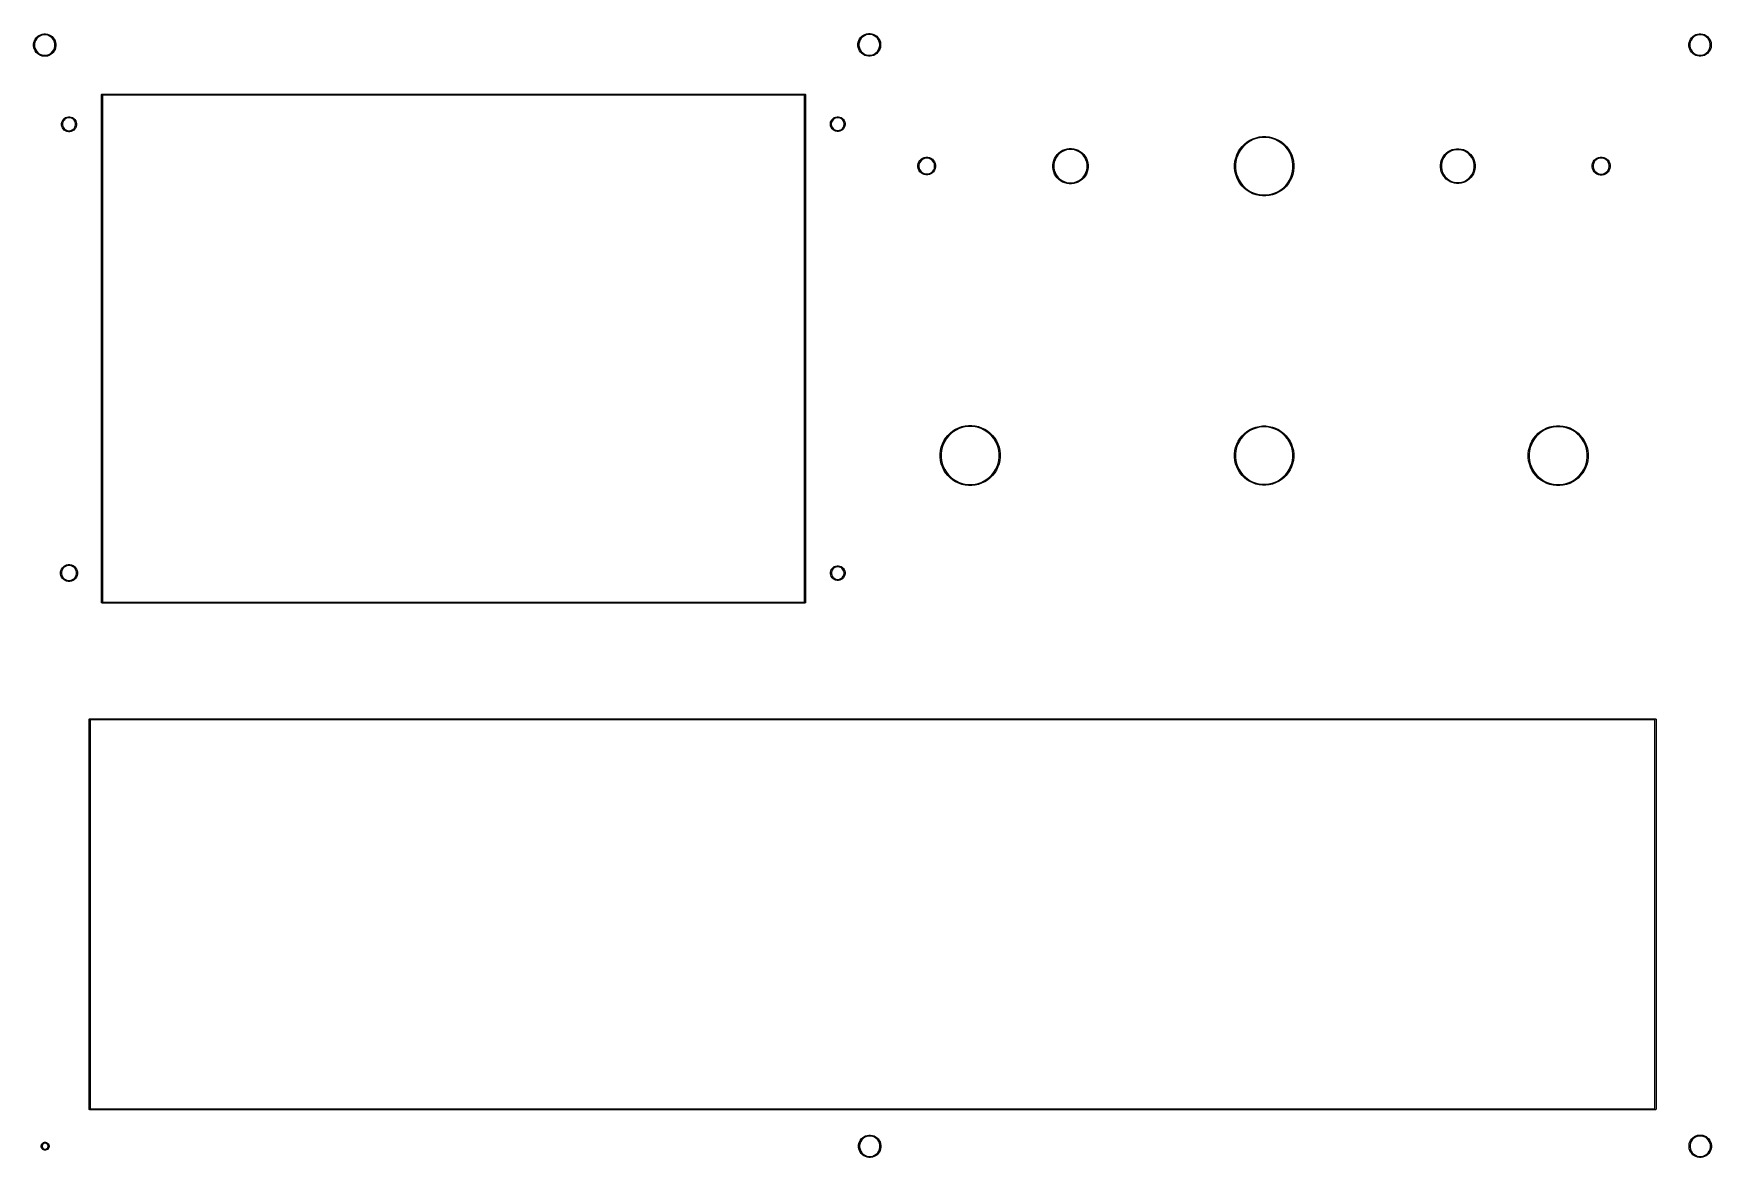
# Model space of a CAD drawing. Extents: x 46 to 211, y -134 to -23.
import ezdxf

# ---------------------------------------------------------------- set-up
doc = ezdxf.new("R2010")
doc.units = 0
doc.layers.add('BLACK', color=7, linetype='CONTINUOUS')

msp = doc.modelspace()

# ---------------------------------------------------------------- linework, layer by layer
at = {"layer": 'BLACK', "linetype": 'CONTINUOUS'}
for p, q in [((45.726176, -24.193412), (45.728118, -24.181153)), ((45.726176, -24.366588), (45.726176, -24.193412)), ((45.753267, -24.537633), (45.726176, -24.366588)), ((45.728118, -24.181153), (45.753267, -24.022367)), ((45.753267, -24.022367), (45.806782, -23.857666)), ((45.806782, -24.702334), (45.753267, -24.537633)), ((45.806782, -23.857666), (45.885402, -23.703364)), ((45.885402, -24.856636), (45.806782, -24.702334)), ((45.861342, -23.987257), (45.822774, -24.181153)), ((45.822774, -24.181153), (45.822774, -24.378847)), ((45.822774, -24.378847), (45.861342, -24.572743)), ((45.936997, -23.804611), (45.861342, -23.987257)), ((45.861342, -24.572743), (45.936997, -24.755389)), ((45.885402, -23.703364), (45.987193, -23.563261)), ((46.04683, -23.640234), (45.936997, -23.804611)), ((45.936997, -24.755389), (46.04683, -24.919766)), ((45.987193, -23.563261), (46.109648, -23.440806)), ((46.186621, -23.500443), (46.04683, -23.640234)), ((46.109648, -23.440806), (46.249751, -23.339015)), ((46.350998, -23.39061), (46.186621, -23.500443)), ((46.249751, -23.339015), (46.404053, -23.260395)), ((46.533644, -23.314955), (46.350998, -23.39061)), ((46.404053, -23.260395), (46.568754, -23.20688)), ((46.72754, -23.276387), (46.533644, -23.314955)), ((46.568754, -23.20688), (46.739799, -23.179789)), ((46.925234, -23.276387), (46.72754, -23.276387)), ((46.739799, -23.179789), (46.912975, -23.179789)), ((46.912975, -23.179789), (47.08402, -23.20688)), ((47.11913, -23.314955), (46.925234, -23.276387)), ((47.08402, -23.20688), (47.248721, -23.260395)), ((47.301776, -23.39061), (47.11913, -23.314955)), ((47.248721, -23.260395), (47.403023, -23.339015)), ((47.466153, -23.500443), (47.301776, -23.39061)), ((47.403023, -23.339015), (47.543126, -23.440806)), ((47.605944, -23.640234), (47.466153, -23.500443)), ((47.543126, -23.440806), (47.665581, -23.563261)), ((47.715777, -23.804611), (47.605944, -23.640234)), ((47.605944, -24.919766), (47.715777, -24.755389)), ((47.665581, -23.563261), (47.767372, -23.703364)), ((47.791432, -23.987257), (47.715777, -23.804611)), ((47.715777, -24.755389), (47.791432, -24.572743)), ((47.767372, -23.703364), (47.845992, -23.857666)), ((47.845992, -24.702334), (47.767372, -24.856636)), ((47.83, -24.181153), (47.791432, -23.987257)), ((47.791432, -24.572743), (47.83, -24.378847)), ((47.83, -24.378847), (47.83, -24.181153)), ((47.845992, -23.857666), (47.899507, -24.022367)), ((47.899507, -24.537633), (47.845992, -24.702334)), ((47.899507, -24.022367), (47.926598, -24.193412)), ((47.926598, -24.366588), (47.899507, -24.537633)), ((47.926598, -24.193412), (47.926598, -24.366588)), ((126.911961, -24.172067), (126.913957, -24.159465)), ((126.911961, -24.347933), (126.911961, -24.172067)), ((126.939472, -24.521633), (126.911961, -24.347933)), ((126.913957, -24.159465), (126.939472, -23.998367)), ((126.939472, -23.998367), (126.993818, -23.831109)), ((126.993818, -24.688891), (126.939472, -24.521633)), ((126.993818, -23.831109), (127.073659, -23.674411)), ((127.073659, -24.845589), (126.993818, -24.688891)), ((127.047733, -23.962259), (127.008506, -24.159465)), ((127.008506, -24.159465), (127.008506, -24.360535)), ((127.008506, -24.360535), (127.047733, -24.557741)), ((127.124679, -23.776495), (127.047733, -23.962259)), ((127.047733, -24.557741), (127.124679, -24.743505)), ((127.073659, -23.674411), (127.17703, -23.532133)), ((127.236387, -23.609312), (127.124679, -23.776495)), ((127.124679, -24.743505), (127.236387, -24.910688)), ((127.17703, -23.532133), (127.301386, -23.407777)), ((127.378565, -23.467134), (127.236387, -23.609312)), ((127.301386, -23.407777), (127.443664, -23.304406)), ((127.545748, -23.355426), (127.378565, -23.467134)), ((127.443664, -23.304406), (127.600362, -23.224565)), ((127.731512, -23.27848), (127.545748, -23.355426)), ((127.600362, -23.224565), (127.76762, -23.170219)), ((127.928718, -23.239253), (127.731512, -23.27848)), ((127.76762, -23.170219), (127.94132, -23.142708)), ((128.129788, -23.239253), (127.928718, -23.239253)), ((127.94132, -23.142708), (128.117186, -23.142708)), ((128.117186, -23.142708), (128.290886, -23.170219)), ((128.326994, -23.27848), (128.129788, -23.239253)), ((128.290886, -23.170219), (128.458144, -23.224565)), ((128.512758, -23.355426), (128.326994, -23.27848)), ((128.458144, -23.224565), (128.614842, -23.304406)), ((128.679941, -23.467134), (128.512758, -23.355426)), ((128.614842, -23.304406), (128.75712, -23.407777)), ((128.822119, -23.609312), (128.679941, -23.467134)), ((128.75712, -23.407777), (128.881476, -23.532133)), ((128.933827, -23.776495), (128.822119, -23.609312)), ((128.822119, -24.910688), (128.933827, -24.743505)), ((128.881476, -23.532133), (128.984847, -23.674411)), ((129.010773, -23.962259), (128.933827, -23.776495)), ((128.933827, -24.743505), (129.010773, -24.557741)), ((128.984847, -23.674411), (129.064688, -23.831109)), ((129.064688, -24.688891), (128.984847, -24.845589)), ((129.05, -24.159465), (129.010773, -23.962259)), ((129.010773, -24.557741), (129.05, -24.360535)), ((129.05, -24.360535), (129.05, -24.159465)), ((129.064688, -23.831109), (129.119034, -23.998367)), ((129.119034, -24.521633), (129.064688, -24.688891)), ((129.119034, -23.998367), (129.146545, -24.172067)), ((129.146545, -24.347933), (129.119034, -24.521633)), ((129.146545, -24.172067), (129.146545, -24.347933)), ((208.736084, -24.183015), (208.738042, -24.170655)), ((208.736084, -24.356985), (208.736084, -24.183015)), ((208.763299, -24.528813), (208.736084, -24.356985)), ((208.738042, -24.170655), (208.763299, -24.011187)), ((208.763299, -24.011187), (208.817058, -23.845732)), ((208.817058, -24.694268), (208.763299, -24.528813)), ((208.817058, -23.845732), (208.896039, -23.690723)), ((208.896039, -24.849277), (208.817058, -24.694268)), ((208.871428, -23.975783), (208.832666, -24.170655)), ((208.832666, -24.170655), (208.832666, -24.369345)), ((208.832666, -24.369345), (208.871428, -24.564217)), ((208.947463, -23.792217), (208.871428, -23.975783)), ((208.871428, -24.564217), (208.947463, -24.747783)), ((208.896039, -23.690723), (208.998296, -23.549978)), ((209.05785, -23.627012), (208.947463, -23.792217)), ((208.947463, -24.747783), (209.05785, -24.912988)), ((208.998296, -23.549978), (209.121311, -23.426963)), ((209.198345, -23.486517), (209.05785, -23.627012)), ((209.121311, -23.426963), (209.262056, -23.324706)), ((209.36355, -23.37613), (209.198345, -23.486517)), ((209.262056, -23.324706), (209.417065, -23.245725)), ((209.547116, -23.300095), (209.36355, -23.37613)), ((209.417065, -23.245725), (209.58252, -23.191966)), ((209.741988, -23.261333), (209.547116, -23.300095)), ((209.58252, -23.191966), (209.754348, -23.164751)), ((209.940678, -23.261333), (209.741988, -23.261333)), ((209.754348, -23.164751), (209.928318, -23.164751)), ((209.928318, -23.164751), (210.100146, -23.191966)), ((210.13555, -23.300095), (209.940678, -23.261333)), ((210.100146, -23.191966), (210.265601, -23.245725)), ((210.319116, -23.37613), (210.13555, -23.300095)), ((210.265601, -23.245725), (210.42061, -23.324706)), ((210.484321, -23.486517), (210.319116, -23.37613)), ((210.42061, -23.324706), (210.561355, -23.426963)), ((210.624816, -23.627012), (210.484321, -23.486517)), ((210.561355, -23.426963), (210.68437, -23.549978)), ((210.735203, -23.792217), (210.624816, -23.627012)), ((210.624816, -24.912988), (210.735203, -24.747783)), ((210.68437, -23.549978), (210.786627, -23.690723)), ((210.811238, -23.975783), (210.735203, -23.792217)), ((210.735203, -24.747783), (210.811238, -24.564217)), ((210.786627, -23.690723), (210.865608, -23.845732)), ((210.865608, -24.694268), (210.786627, -24.849277)), ((210.85, -24.170655), (210.811238, -23.975783)), ((210.811238, -24.564217), (210.85, -24.369345)), ((210.85, -24.369345), (210.85, -24.170655)), ((210.865608, -23.845732), (210.919367, -24.011187)), ((210.919367, -24.528813), (210.865608, -24.694268)), ((210.919367, -24.011187), (210.946582, -24.183015)), ((210.946582, -24.356985), (210.919367, -24.528813)), ((210.946582, -24.183015), (210.946582, -24.356985)), ((45.987193, -24.996739), (45.885402, -24.856636)), ((46.109648, -25.119194), (45.987193, -24.996739)), ((46.04683, -24.919766), (46.186621, -25.059557)), ((46.249751, -25.220985), (46.109648, -25.119194)), ((46.186621, -25.059557), (46.350998, -25.16939)), ((46.404053, -25.299605), (46.249751, -25.220985)), ((46.350998, -25.16939), (46.533644, -25.245045)), ((46.568754, -25.35312), (46.404053, -25.299605)), ((46.533644, -25.245045), (46.72754, -25.283613)), ((46.739799, -25.380211), (46.568754, -25.35312)), ((46.72754, -25.283613), (46.925234, -25.283613)), ((46.912975, -25.380211), (46.739799, -25.380211)), ((47.08402, -25.35312), (46.912975, -25.380211)), ((46.925234, -25.283613), (47.11913, -25.245045)), ((47.248721, -25.299605), (47.08402, -25.35312)), ((47.11913, -25.245045), (47.301776, -25.16939)), ((47.403023, -25.220985), (47.248721, -25.299605)), ((47.301776, -25.16939), (47.466153, -25.059557)), ((47.543126, -25.119194), (47.403023, -25.220985)), ((47.466153, -25.059557), (47.605944, -24.919766)), ((47.665581, -24.996739), (47.543126, -25.119194)), ((47.767372, -24.856636), (47.665581, -24.996739)), ((127.17703, -24.987867), (127.073659, -24.845589)), ((127.301386, -25.112223), (127.17703, -24.987867)), ((127.236387, -24.910688), (127.378565, -25.052866)), ((127.443664, -25.215594), (127.301386, -25.112223)), ((127.378565, -25.052866), (127.545748, -25.164574)), ((127.600362, -25.295435), (127.443664, -25.215594)), ((127.545748, -25.164574), (127.731512, -25.24152)), ((127.76762, -25.349781), (127.600362, -25.295435)), ((127.731512, -25.24152), (127.928718, -25.280747)), ((127.94132, -25.377292), (127.76762, -25.349781)), ((127.928718, -25.280747), (128.129788, -25.280747)), ((128.117186, -25.377292), (127.94132, -25.377292)), ((128.290886, -25.349781), (128.117186, -25.377292)), ((128.129788, -25.280747), (128.326994, -25.24152)), ((128.458144, -25.295435), (128.290886, -25.349781)), ((128.326994, -25.24152), (128.512758, -25.164574)), ((128.614842, -25.215594), (128.458144, -25.295435)), ((128.512758, -25.164574), (128.679941, -25.052866)), ((128.75712, -25.112223), (128.614842, -25.215594)), ((128.679941, -25.052866), (128.822119, -24.910688)), ((128.881476, -24.987867), (128.75712, -25.112223)), ((128.984847, -24.845589), (128.881476, -24.987867)), ((208.998296, -24.990022), (208.896039, -24.849277)), ((209.121311, -25.113037), (208.998296, -24.990022)), ((209.05785, -24.912988), (209.198345, -25.053483)), ((209.262056, -25.215294), (209.121311, -25.113037)), ((209.198345, -25.053483), (209.36355, -25.16387)), ((209.417065, -25.294275), (209.262056, -25.215294)), ((209.36355, -25.16387), (209.547116, -25.239905)), ((209.58252, -25.348034), (209.417065, -25.294275)), ((209.547116, -25.239905), (209.741988, -25.278667)), ((209.754348, -25.375249), (209.58252, -25.348034)), ((209.741988, -25.278667), (209.940678, -25.278667)), ((209.928318, -25.375249), (209.754348, -25.375249)), ((210.100146, -25.348034), (209.928318, -25.375249)), ((209.940678, -25.278667), (210.13555, -25.239905)), ((210.265601, -25.294275), (210.100146, -25.348034)), ((210.13555, -25.239905), (210.319116, -25.16387)), ((210.42061, -25.215294), (210.265601, -25.294275)), ((210.319116, -25.16387), (210.484321, -25.053483)), ((210.561355, -25.113037), (210.42061, -25.215294)), ((210.484321, -25.053483), (210.624816, -24.912988)), ((210.68437, -24.990022), (210.561355, -25.113037)), ((210.786627, -24.849277), (210.68437, -24.990022)), ((52.42, -29.17), (52.423806, -29.150866)), ((52.42, -79.17), (52.42, -29.17)), ((52.423806, -29.150866), (52.450866, -29.123806)), ((52.450866, -29.123806), (52.47, -29.12)), ((52.47, -29.12), (121.69, -29.12)), ((52.52, -29.22), (52.52, -79.12)), ((121.64, -29.22), (52.52, -29.22)), ((121.64, -79.12), (121.64, -29.22)), ((121.69, -29.12), (121.709134, -29.123806)), ((121.709134, -29.123806), (121.736194, -29.150866)), ((121.736194, -29.150866), (121.74, -29.17)), ((121.74, -29.17), (121.74, -79.17)), ((48.874869, -31.417199), (49.008928, -31.36167)), ((49.008928, -31.36167), (49.151245, -31.333361)), ((49.151245, -31.333361), (49.296351, -31.333361)), ((49.296351, -31.333361), (49.438668, -31.36167)), ((49.438668, -31.36167), (49.572727, -31.417199)), ((124.574856, -31.416089), (124.70709, -31.361316)), ((124.70709, -31.361316), (124.847469, -31.333393)), ((124.847469, -31.333393), (124.990599, -31.333393)), ((124.990599, -31.333393), (125.130978, -31.361316)), ((125.130978, -31.361316), (125.263212, -31.416089)), ((48.487159, -31.997447), (48.515468, -31.85513)), ((48.487159, -32.006945), (48.487159, -31.997447)), ((48.487159, -32.142553), (48.487159, -32.006945)), ((48.515468, -32.28487), (48.487159, -32.142553)), ((48.515468, -31.85513), (48.570997, -31.721071)), ((48.570997, -32.418929), (48.515468, -32.28487)), ((48.570997, -31.721071), (48.651613, -31.60042)), ((48.651613, -32.53958), (48.570997, -32.418929)), ((48.608197, -31.88326), (48.583595, -32.006945)), ((48.583595, -32.006945), (48.583595, -32.133055)), ((48.583595, -32.133055), (48.608197, -32.25674)), ((48.656457, -31.76675), (48.608197, -31.88326)), ((48.608197, -32.25674), (48.656457, -32.37325)), ((48.651613, -31.60042), (48.754218, -31.497815)), ((48.754218, -32.642185), (48.651613, -32.53958)), ((48.72652, -31.661894), (48.656457, -31.76675)), ((48.656457, -32.37325), (48.72652, -32.478106)), ((48.815692, -31.572722), (48.72652, -31.661894)), ((48.72652, -32.478106), (48.815692, -32.567278)), ((48.754218, -31.497815), (48.874869, -31.417199)), ((48.874869, -32.722801), (48.754218, -32.642185)), ((48.920548, -31.502659), (48.815692, -31.572722)), ((48.815692, -32.567278), (48.920548, -32.637341)), ((49.008928, -32.77833), (48.874869, -32.722801)), ((49.037058, -31.454399), (48.920548, -31.502659)), ((48.920548, -32.637341), (49.037058, -32.685601)), ((49.151245, -32.806639), (49.008928, -32.77833)), ((49.160743, -31.429797), (49.037058, -31.454399)), ((49.037058, -32.685601), (49.160743, -32.710203)), ((49.296351, -32.806639), (49.151245, -32.806639)), ((49.286853, -31.429797), (49.160743, -31.429797)), ((49.160743, -32.710203), (49.286853, -32.710203)), ((49.410538, -31.454399), (49.286853, -31.429797)), ((49.286853, -32.710203), (49.410538, -32.685601)), ((49.438668, -32.77833), (49.296351, -32.806639)), ((49.527048, -31.502659), (49.410538, -31.454399)), ((49.410538, -32.685601), (49.527048, -32.637341)), ((49.572727, -32.722801), (49.438668, -32.77833)), ((49.631904, -31.572722), (49.527048, -31.502659)), ((49.527048, -32.637341), (49.631904, -32.567278)), ((49.572727, -31.417199), (49.693378, -31.497815)), ((49.693378, -32.642185), (49.572727, -32.722801)), ((49.721076, -31.661894), (49.631904, -31.572722)), ((49.631904, -32.567278), (49.721076, -32.478106)), ((49.693378, -31.497815), (49.795983, -31.60042)), ((49.795983, -32.53958), (49.693378, -32.642185)), ((49.791139, -31.76675), (49.721076, -31.661894)), ((49.721076, -32.478106), (49.791139, -32.37325)), ((49.839399, -31.88326), (49.791139, -31.76675)), ((49.791139, -32.37325), (49.839399, -32.25674)), ((49.795983, -31.60042), (49.876599, -31.721071)), ((49.876599, -32.418929), (49.795983, -32.53958)), ((49.864001, -32.006945), (49.839399, -31.88326)), ((49.839399, -32.25674), (49.864001, -32.133055)), ((49.864001, -32.133055), (49.864001, -32.006945)), ((49.876599, -31.721071), (49.932128, -31.85513)), ((49.932128, -32.28487), (49.876599, -32.418929)), ((49.932128, -31.85513), (49.960437, -31.997447)), ((49.960437, -32.142553), (49.932128, -32.28487)), ((49.960437, -31.997447), (49.960437, -32.142553)), ((124.192427, -31.988435), (124.22035, -31.848056)), ((124.192427, -31.997938), (124.192427, -31.988435)), ((124.192427, -32.131565), (124.192427, -31.997938)), ((124.22035, -32.271944), (124.192427, -32.131565)), ((124.22035, -31.848056), (124.275123, -31.715822)), ((124.275123, -32.404178), (124.22035, -32.271944)), ((124.275123, -31.715822), (124.354641, -31.596815)), ((124.354641, -32.523185), (124.275123, -32.404178)), ((124.313126, -31.8762), (124.288911, -31.997938)), ((124.288911, -31.997938), (124.288911, -32.122062)), ((124.288911, -32.122062), (124.313126, -32.2438)), ((124.360626, -31.761525), (124.313126, -31.8762)), ((124.313126, -32.2438), (124.360626, -32.358475)), ((124.354641, -31.596815), (124.455849, -31.495607)), ((124.455849, -32.624393), (124.354641, -32.523185)), ((124.429585, -31.65832), (124.360626, -31.761525)), ((124.360626, -32.358475), (124.429585, -32.46168)), ((124.517354, -31.570551), (124.429585, -31.65832)), ((124.429585, -32.46168), (124.517354, -32.549449)), ((124.455849, -31.495607), (124.574856, -31.416089)), ((124.574856, -32.703911), (124.455849, -32.624393)), ((124.620559, -31.501592), (124.517354, -31.570551)), ((124.517354, -32.549449), (124.620559, -32.618408)), ((124.70709, -32.758684), (124.574856, -32.703911)), ((124.735234, -31.454092), (124.620559, -31.501592)), ((124.620559, -32.618408), (124.735234, -32.665908)), ((124.847469, -32.786607), (124.70709, -32.758684)), ((124.856972, -31.429877), (124.735234, -31.454092)), ((124.735234, -32.665908), (124.856972, -32.690123)), ((124.990599, -32.786607), (124.847469, -32.786607)), ((124.981096, -31.429877), (124.856972, -31.429877)), ((124.856972, -32.690123), (124.981096, -32.690123)), ((125.102834, -31.454092), (124.981096, -31.429877)), ((124.981096, -32.690123), (125.102834, -32.665908)), ((125.130978, -32.758684), (124.990599, -32.786607)), ((125.217509, -31.501592), (125.102834, -31.454092)), ((125.102834, -32.665908), (125.217509, -32.618408)), ((125.263212, -32.703911), (125.130978, -32.758684)), ((125.320714, -31.570551), (125.217509, -31.501592)), ((125.217509, -32.618408), (125.320714, -32.549449)), ((125.263212, -31.416089), (125.382219, -31.495607)), ((125.382219, -32.624393), (125.263212, -32.703911)), ((125.408483, -31.65832), (125.320714, -31.570551)), ((125.320714, -32.549449), (125.408483, -32.46168)), ((125.382219, -31.495607), (125.483427, -31.596815)), ((125.483427, -32.523185), (125.382219, -32.624393)), ((125.477442, -31.761525), (125.408483, -31.65832)), ((125.408483, -32.46168), (125.477442, -32.358475)), ((125.524942, -31.8762), (125.477442, -31.761525)), ((125.477442, -32.358475), (125.524942, -32.2438)), ((125.483427, -31.596815), (125.562945, -31.715822)), ((125.562945, -32.404178), (125.483427, -32.523185)), ((125.549157, -31.997938), (125.524942, -31.8762)), ((125.524942, -32.2438), (125.549157, -32.122062)), ((125.549157, -32.122062), (125.549157, -31.997938)), ((125.562945, -31.715822), (125.617718, -31.848056)), ((125.617718, -32.271944), (125.562945, -32.404178)), ((125.617718, -31.848056), (125.645641, -31.988435)), ((125.645641, -32.131565), (125.617718, -32.271944)), ((125.645641, -31.988435), (125.645641, -32.131565)), ((146.872073, -34.753617), (147.069435, -34.639671)), ((147.209606, -34.680315), (146.979288, -34.797668)), ((147.069435, -34.639671), (147.279981, -34.552459)), ((147.455445, -34.600437), (147.209606, -34.680315)), ((147.279981, -34.552459), (147.500109, -34.493476)), ((147.710754, -34.56), (147.455445, -34.600437)), ((147.500109, -34.493476), (147.726053, -34.46373)), ((147.969246, -34.56), (147.710754, -34.56)), ((147.726053, -34.46373), (147.953947, -34.46373)), ((147.953947, -34.46373), (148.179891, -34.493476)), ((148.224555, -34.600437), (147.969246, -34.56)), ((148.179891, -34.493476), (148.400019, -34.552459)), ((148.470394, -34.680315), (148.224555, -34.600437)), ((148.400019, -34.552459), (148.610565, -34.639671)), ((148.700712, -34.797668), (148.470394, -34.680315)), ((148.610565, -34.639671), (148.807927, -34.753617)), ((164.358393, -34.791054), (164.533013, -34.513147)), ((164.610937, -34.568436), (164.442017, -34.837271)), ((164.533013, -34.513147), (164.737652, -34.256538)), ((164.808895, -34.320205), (164.610937, -34.568436)), ((164.737652, -34.256538), (164.969734, -34.024456)), ((165.033401, -34.095699), (164.808895, -34.320205)), ((164.969734, -34.024456), (165.226343, -33.819817)), ((165.281632, -33.897741), (165.033401, -34.095699)), ((165.226343, -33.819817), (165.50425, -33.645197)), ((165.550467, -33.728821), (165.281632, -33.897741)), ((165.50425, -33.645197), (165.799961, -33.50279)), ((165.836524, -33.591063), (165.550467, -33.728821)), ((165.799961, -33.50279), (166.109757, -33.394387)), ((166.136207, -33.486199), (165.836524, -33.591063)), ((166.109757, -33.394387), (166.429742, -33.321353)), ((166.445747, -33.415549), (166.136207, -33.486199)), ((166.429742, -33.321353), (166.755893, -33.284604)), ((166.76125, -33.38), (166.445747, -33.415549)), ((166.755893, -33.284604), (167.084107, -33.284604)), ((167.07875, -33.38), (166.76125, -33.38)), ((167.394253, -33.415549), (167.07875, -33.38)), ((167.084107, -33.284604), (167.410258, -33.321353)), ((167.703793, -33.486199), (167.394253, -33.415549)), ((167.410258, -33.321353), (167.730243, -33.394387)), ((168.003476, -33.591063), (167.703793, -33.486199)), ((167.730243, -33.394387), (168.040039, -33.50279)), ((168.289533, -33.728821), (168.003476, -33.591063)), ((168.040039, -33.50279), (168.33575, -33.645197)), ((168.558368, -33.897741), (168.289533, -33.728821)), ((168.33575, -33.645197), (168.613657, -33.819817)), ((168.806599, -34.095699), (168.558368, -33.897741)), ((168.613657, -33.819817), (168.870266, -34.024456)), ((169.031105, -34.320205), (168.806599, -34.095699)), ((168.870266, -34.024456), (169.102348, -34.256538)), ((169.229063, -34.568436), (169.031105, -34.320205)), ((169.102348, -34.256538), (169.306987, -34.513147)), ((169.397983, -34.837271), (169.229063, -34.568436)), ((169.306987, -34.513147), (169.481607, -34.791054)), ((185.026038, -34.768438), (185.220552, -34.656135)), ((185.359255, -34.697531), (185.132462, -34.813087)), ((185.220552, -34.656135), (185.428061, -34.570183)), ((185.601332, -34.618875), (185.359255, -34.697531)), ((185.428061, -34.570183), (185.645013, -34.51205)), ((185.852733, -34.579057), (185.601332, -34.618875)), ((185.645013, -34.51205), (185.867697, -34.482733)), ((186.107267, -34.579057), (185.852733, -34.579057)), ((185.867697, -34.482733), (186.092303, -34.482733)), ((186.092303, -34.482733), (186.314987, -34.51205)), ((186.358668, -34.618875), (186.107267, -34.579057)), ((186.314987, -34.51205), (186.531939, -34.570183)), ((186.600745, -34.697531), (186.358668, -34.618875)), ((186.531939, -34.570183), (186.739448, -34.656135)), ((186.827538, -34.813087), (186.600745, -34.697531)), ((186.739448, -34.656135), (186.933962, -34.768438)), ((132.820539, -36.104329), (132.853952, -35.936351)), ((132.820539, -36.113763), (132.820539, -36.104329)), ((132.820539, -36.275597), (132.820539, -36.113763)), ((132.853952, -36.443575), (132.820539, -36.275597)), ((132.853952, -35.936351), (132.919494, -35.778119)), ((132.946064, -35.964292), (132.916332, -36.113763)), ((132.916332, -36.113763), (132.916332, -36.266163)), ((132.916332, -36.266163), (132.946064, -36.415634)), ((132.919494, -35.778119), (133.014646, -35.635714)), ((133.004385, -35.823494), (132.946064, -35.964292)), ((133.089053, -35.696779), (133.004385, -35.823494)), ((133.014646, -35.635714), (133.135751, -35.514609)), ((133.196816, -35.589016), (133.089053, -35.696779)), ((133.135751, -35.514609), (133.278156, -35.419457)), ((133.323531, -35.504348), (133.196816, -35.589016)), ((133.278156, -35.419457), (133.436388, -35.353915)), ((133.464329, -35.446027), (133.323531, -35.504348)), ((133.436388, -35.353915), (133.604366, -35.320502)), ((133.6138, -35.416295), (133.464329, -35.446027)), ((133.604366, -35.320502), (133.775634, -35.320502)), ((133.7662, -35.416295), (133.6138, -35.416295)), ((133.915671, -35.446027), (133.7662, -35.416295)), ((133.775634, -35.320502), (133.943612, -35.353915)), ((134.056469, -35.504348), (133.915671, -35.446027)), ((133.943612, -35.353915), (134.101844, -35.419457)), ((134.183184, -35.589016), (134.056469, -35.504348)), ((134.101844, -35.419457), (134.244249, -35.514609)), ((134.290947, -35.696779), (134.183184, -35.589016)), ((134.244249, -35.514609), (134.365354, -35.635714)), ((134.375615, -35.823494), (134.290947, -35.696779)), ((134.365354, -35.635714), (134.460506, -35.778119)), ((134.433936, -35.964292), (134.375615, -35.823494)), ((134.463668, -36.113763), (134.433936, -35.964292)), ((134.433936, -36.415634), (134.463668, -36.266163)), ((134.460506, -35.778119), (134.526048, -35.936351)), ((134.463668, -36.266163), (134.463668, -36.113763)), ((134.526048, -35.936351), (134.559461, -36.104329)), ((134.559461, -36.275597), (134.526048, -36.443575)), ((134.559461, -36.104329), (134.559461, -36.275597)), ((146.101508, -36.088275), (146.103522, -36.072976)), ((146.101508, -36.316169), (146.101508, -36.088275)), ((146.131254, -36.542113), (146.101508, -36.316169)), ((146.103522, -36.072976), (146.131254, -35.862331)), ((146.131254, -35.862331), (146.190237, -35.642203)), ((146.190237, -35.642203), (146.277449, -35.431657)), ((146.238215, -35.817667), (146.197778, -36.072976)), ((146.197778, -36.072976), (146.197778, -36.331468)), ((146.197778, -36.331468), (146.238215, -36.586777)), ((146.318093, -35.571828), (146.238215, -35.817667)), ((146.277449, -35.431657), (146.391395, -35.234295)), ((146.435446, -35.34151), (146.318093, -35.571828)), ((146.391395, -35.234295), (146.530128, -35.053495)), ((146.587383, -35.132386), (146.435446, -35.34151)), ((146.530128, -35.053495), (146.691273, -34.89235)), ((146.770164, -34.949605), (146.587383, -35.132386)), ((146.691273, -34.89235), (146.872073, -34.753617)), ((146.979288, -34.797668), (146.770164, -34.949605)), ((148.909836, -34.949605), (148.700712, -34.797668)), ((148.807927, -34.753617), (148.988727, -34.89235)), ((149.092617, -35.132386), (148.909836, -34.949605)), ((148.988727, -34.89235), (149.149872, -35.053495)), ((149.244554, -35.34151), (149.092617, -35.132386)), ((149.149872, -35.053495), (149.288605, -35.234295)), ((149.361907, -35.571828), (149.244554, -35.34151)), ((149.288605, -35.234295), (149.402551, -35.431657)), ((149.441785, -35.817667), (149.361907, -35.571828)), ((149.402551, -35.431657), (149.489763, -35.642203)), ((149.482222, -36.072976), (149.441785, -35.817667)), ((149.441785, -36.586777), (149.482222, -36.331468)), ((149.482222, -36.331468), (149.482222, -36.072976)), ((149.489763, -35.642203), (149.548746, -35.862331)), ((149.548746, -35.862331), (149.578492, -36.088275)), ((149.578492, -36.316169), (149.548746, -36.542113)), ((149.578492, -36.088275), (149.578492, -36.316169)), ((163.9978, -36.042697), (164.034549, -35.716546)), ((163.9978, -36.048054), (163.9978, -36.042697)), ((163.9978, -36.370911), (163.9978, -36.048054)), ((164.034549, -35.716546), (164.107583, -35.396561)), ((164.128745, -35.732551), (164.093196, -36.048054)), ((164.093196, -36.048054), (164.093196, -36.365554)), ((164.107583, -35.396561), (164.215986, -35.086765)), ((164.199395, -35.423011), (164.128745, -35.732551)), ((164.304259, -35.123328), (164.199395, -35.423011)), ((164.215986, -35.086765), (164.358393, -34.791054)), ((164.442017, -34.837271), (164.304259, -35.123328)), ((169.535741, -35.123328), (169.397983, -34.837271)), ((169.481607, -34.791054), (169.624014, -35.086765)), ((169.640605, -35.423011), (169.535741, -35.123328)), ((169.624014, -35.086765), (169.732417, -35.396561)), ((169.711255, -35.732551), (169.640605, -35.423011)), ((169.746804, -36.048054), (169.711255, -35.732551)), ((169.732417, -35.396561), (169.805451, -35.716546)), ((169.746804, -36.365554), (169.746804, -36.048054)), ((169.805451, -35.716546), (169.8422, -36.042697)), ((169.8422, -36.042697), (169.8422, -36.370911)), ((184.26659, -36.08384), (184.26856, -36.068876)), ((184.26659, -36.308446), (184.26659, -36.08384)), ((184.295907, -36.53113), (184.26659, -36.308446)), ((184.26856, -36.068876), (184.295907, -35.861156)), ((184.295907, -35.861156), (184.35404, -35.644204)), ((184.35404, -35.644204), (184.439992, -35.436695)), ((184.402732, -35.817475), (184.362914, -36.068876)), ((184.362914, -36.068876), (184.362914, -36.32341)), ((184.362914, -36.32341), (184.402732, -36.574811)), ((184.481388, -35.575398), (184.402732, -35.817475)), ((184.439992, -35.436695), (184.552295, -35.242181)), ((184.596944, -35.348605), (184.481388, -35.575398)), ((184.552295, -35.242181), (184.689026, -35.06399)), ((184.746556, -35.142682), (184.596944, -35.348605)), ((184.689026, -35.06399), (184.847847, -34.905169)), ((184.926539, -34.962699), (184.746556, -35.142682)), ((184.847847, -34.905169), (185.026038, -34.768438)), ((185.132462, -34.813087), (184.926539, -34.962699)), ((187.033461, -34.962699), (186.827538, -34.813087)), ((186.933962, -34.768438), (187.112153, -34.905169)), ((187.213444, -35.142682), (187.033461, -34.962699)), ((187.112153, -34.905169), (187.270974, -35.06399)), ((187.363056, -35.348605), (187.213444, -35.142682)), ((187.270974, -35.06399), (187.407705, -35.242181)), ((187.478612, -35.575398), (187.363056, -35.348605)), ((187.407705, -35.242181), (187.520008, -35.436695)), ((187.557268, -35.817475), (187.478612, -35.575398)), ((187.520008, -35.436695), (187.60596, -35.644204)), ((187.597086, -36.068876), (187.557268, -35.817475)), ((187.557268, -36.574811), (187.597086, -36.32341)), ((187.597086, -36.32341), (187.597086, -36.068876)), ((187.60596, -35.644204), (187.664093, -35.861156)), ((187.664093, -35.861156), (187.69341, -36.08384)), ((187.69341, -36.308446), (187.664093, -36.53113)), ((187.69341, -36.08384), (187.69341, -36.308446)), ((199.217288, -36.102817), (199.251305, -35.931802)), ((199.217288, -36.112244), (199.217288, -36.102817)), ((199.217288, -36.277183), (199.217288, -36.112244)), ((199.251305, -36.448198), (199.217288, -36.277183)), ((199.251305, -35.931802), (199.318032, -35.770709)), ((199.343344, -35.959722), (199.313005, -36.112244)), ((199.313005, -36.112244), (199.313005, -36.267756)), ((199.313005, -36.267756), (199.343344, -36.420278)), ((199.318032, -35.770709), (199.414904, -35.625729)), ((199.402855, -35.816048), (199.343344, -35.959722)), ((199.489252, -35.686745), (199.402855, -35.816048)), ((199.414904, -35.625729), (199.538199, -35.502434)), ((199.599215, -35.576782), (199.489252, -35.686745)), ((199.538199, -35.502434), (199.683179, -35.405562)), ((199.728518, -35.490385), (199.599215, -35.576782)), ((199.683179, -35.405562), (199.844272, -35.338835)), ((199.872192, -35.430874), (199.728518, -35.490385)), ((199.844272, -35.338835), (200.015287, -35.304818)), ((200.024714, -35.400535), (199.872192, -35.430874)), ((200.015287, -35.304818), (200.189653, -35.304818)), ((200.180226, -35.400535), (200.024714, -35.400535)), ((200.332748, -35.430874), (200.180226, -35.400535)), ((200.189653, -35.304818), (200.360668, -35.338835)), ((200.476422, -35.490385), (200.332748, -35.430874)), ((200.360668, -35.338835), (200.521761, -35.405562)), ((200.605725, -35.576782), (200.476422, -35.490385)), ((200.521761, -35.405562), (200.666741, -35.502434)), ((200.715688, -35.686745), (200.605725, -35.576782)), ((200.666741, -35.502434), (200.790036, -35.625729)), ((200.802085, -35.816048), (200.715688, -35.686745)), ((200.790036, -35.625729), (200.886908, -35.770709)), ((200.861596, -35.959722), (200.802085, -35.816048)), ((200.891935, -36.112244), (200.861596, -35.959722)), ((200.861596, -36.420278), (200.891935, -36.267756)), ((200.886908, -35.770709), (200.953635, -35.931802)), ((200.891935, -36.267756), (200.891935, -36.112244)), ((200.953635, -35.931802), (200.987652, -36.102817)), ((200.987652, -36.277183), (200.953635, -36.448198)), ((200.987652, -36.102817), (200.987652, -36.277183)), ((132.919494, -36.601807), (132.853952, -36.443575)), ((133.014646, -36.744212), (132.919494, -36.601807)), ((132.946064, -36.415634), (133.004385, -36.556432)), ((133.004385, -36.556432), (133.089053, -36.683147)), ((133.135751, -36.865317), (133.014646, -36.744212)), ((133.089053, -36.683147), (133.196816, -36.79091)), ((133.278156, -36.960469), (133.135751, -36.865317)), ((133.196816, -36.79091), (133.323531, -36.875578)), ((133.436388, -37.026011), (133.278156, -36.960469)), ((133.323531, -36.875578), (133.464329, -36.933899)), ((133.604366, -37.059424), (133.436388, -37.026011)), ((133.464329, -36.933899), (133.6138, -36.963631)), ((133.775634, -37.059424), (133.604366, -37.059424)), ((133.6138, -36.963631), (133.7662, -36.963631)), ((133.7662, -36.963631), (133.915671, -36.933899)), ((133.943612, -37.026011), (133.775634, -37.059424)), ((133.915671, -36.933899), (134.056469, -36.875578)), ((134.101844, -36.960469), (133.943612, -37.026011)), ((134.056469, -36.875578), (134.183184, -36.79091)), ((134.244249, -36.865317), (134.101844, -36.960469)), ((134.183184, -36.79091), (134.290947, -36.683147)), ((134.365354, -36.744212), (134.244249, -36.865317)), ((134.290947, -36.683147), (134.375615, -36.556432)), ((134.460506, -36.601807), (134.365354, -36.744212)), ((134.375615, -36.556432), (134.433936, -36.415634)), ((134.526048, -36.443575), (134.460506, -36.601807)), ((146.190237, -36.762241), (146.131254, -36.542113)), ((146.277449, -36.972787), (146.190237, -36.762241)), ((146.238215, -36.586777), (146.318093, -36.832616)), ((146.391395, -37.170149), (146.277449, -36.972787)), ((146.318093, -36.832616), (146.435446, -37.062934)), ((146.530128, -37.350949), (146.391395, -37.170149)), ((146.435446, -37.062934), (146.587383, -37.272058)), ((146.691273, -37.512094), (146.530128, -37.350949)), ((146.587383, -37.272058), (146.770164, -37.454839)), ((146.872073, -37.650827), (146.691273, -37.512094)), ((146.770164, -37.454839), (146.979288, -37.606776)), ((147.069435, -37.764773), (146.872073, -37.650827)), ((146.979288, -37.606776), (147.209606, -37.724129)), ((147.279981, -37.851985), (147.069435, -37.764773)), ((147.209606, -37.724129), (147.455445, -37.804007)), ((147.500109, -37.910968), (147.279981, -37.851985)), ((147.455445, -37.804007), (147.710754, -37.844444)), ((147.726053, -37.940714), (147.500109, -37.910968)), ((147.710754, -37.844444), (147.969246, -37.844444)), ((147.953947, -37.940714), (147.726053, -37.940714)), ((148.179891, -37.910968), (147.953947, -37.940714)), ((147.969246, -37.844444), (148.224555, -37.804007)), ((148.400019, -37.851985), (148.179891, -37.910968)), ((148.224555, -37.804007), (148.470394, -37.724129)), ((148.610565, -37.764773), (148.400019, -37.851985)), ((148.470394, -37.724129), (148.700712, -37.606776)), ((148.807927, -37.650827), (148.610565, -37.764773)), ((148.700712, -37.606776), (148.909836, -37.454839)), ((148.988727, -37.512094), (148.807927, -37.650827)), ((148.909836, -37.454839), (149.092617, -37.272058)), ((149.149872, -37.350949), (148.988727, -37.512094)), ((149.092617, -37.272058), (149.244554, -37.062934)), ((149.288605, -37.170149), (149.149872, -37.350949)), ((149.244554, -37.062934), (149.361907, -36.832616)), ((149.402551, -36.972787), (149.288605, -37.170149)), ((149.361907, -36.832616), (149.441785, -36.586777)), ((149.489763, -36.762241), (149.402551, -36.972787)), ((149.548746, -36.542113), (149.489763, -36.762241)), ((164.034549, -36.697062), (163.9978, -36.370911)), ((164.107583, -37.017047), (164.034549, -36.697062)), ((164.093196, -36.365554), (164.128745, -36.681057)), ((164.215986, -37.326843), (164.107583, -37.017047)), ((164.128745, -36.681057), (164.199395, -36.990597)), ((164.199395, -36.990597), (164.304259, -37.29028)), ((164.358393, -37.622554), (164.215986, -37.326843)), ((164.304259, -37.29028), (164.442017, -37.576337)), ((164.533013, -37.900461), (164.358393, -37.622554)), ((164.442017, -37.576337), (164.610937, -37.845172)), ((164.737652, -38.15707), (164.533013, -37.900461)), ((164.610937, -37.845172), (164.808895, -38.093403)), ((169.031105, -38.093403), (169.229063, -37.845172)), ((169.306987, -37.900461), (169.102348, -38.15707)), ((169.229063, -37.845172), (169.397983, -37.576337)), ((169.481607, -37.622554), (169.306987, -37.900461)), ((169.397983, -37.576337), (169.535741, -37.29028)), ((169.624014, -37.326843), (169.481607, -37.622554)), ((169.535741, -37.29028), (169.640605, -36.990597)), ((169.732417, -37.017047), (169.624014, -37.326843)), ((169.640605, -36.990597), (169.711255, -36.681057)), ((169.711255, -36.681057), (169.746804, -36.365554)), ((169.805451, -36.697062), (169.732417, -37.017047)), ((169.8422, -36.370911), (169.805451, -36.697062)), ((184.35404, -36.748082), (184.295907, -36.53113)), ((184.439992, -36.955591), (184.35404, -36.748082)), ((184.402732, -36.574811), (184.481388, -36.816888)), ((184.552295, -37.150105), (184.439992, -36.955591)), ((184.481388, -36.816888), (184.596944, -37.043681)), ((184.689026, -37.328296), (184.552295, -37.150105)), ((184.596944, -37.043681), (184.746556, -37.249604)), ((184.847847, -37.487117), (184.689026, -37.328296)), ((184.746556, -37.249604), (184.926539, -37.429587)), ((185.026038, -37.623848), (184.847847, -37.487117)), ((184.926539, -37.429587), (185.132462, -37.579199)), ((185.220552, -37.736151), (185.026038, -37.623848)), ((185.132462, -37.579199), (185.359255, -37.694755)), ((185.428061, -37.822103), (185.220552, -37.736151)), ((185.359255, -37.694755), (185.601332, -37.773411)), ((185.645013, -37.880236), (185.428061, -37.822103)), ((185.601332, -37.773411), (185.852733, -37.813229)), ((185.867697, -37.909553), (185.645013, -37.880236)), ((185.852733, -37.813229), (186.107267, -37.813229)), ((186.092303, -37.909553), (185.867697, -37.909553)), ((186.314987, -37.880236), (186.092303, -37.909553)), ((186.107267, -37.813229), (186.358668, -37.773411)), ((186.531939, -37.822103), (186.314987, -37.880236)), ((186.358668, -37.773411), (186.600745, -37.694755)), ((186.739448, -37.736151), (186.531939, -37.822103)), ((186.600745, -37.694755), (186.827538, -37.579199)), ((186.933962, -37.623848), (186.739448, -37.736151)), ((186.827538, -37.579199), (187.033461, -37.429587)), ((187.112153, -37.487117), (186.933962, -37.623848)), ((187.033461, -37.429587), (187.213444, -37.249604)), ((187.270974, -37.328296), (187.112153, -37.487117)), ((187.213444, -37.249604), (187.363056, -37.043681)), ((187.407705, -37.150105), (187.270974, -37.328296)), ((187.363056, -37.043681), (187.478612, -36.816888)), ((187.520008, -36.955591), (187.407705, -37.150105)), ((187.478612, -36.816888), (187.557268, -36.574811)), ((187.60596, -36.748082), (187.520008, -36.955591)), ((187.664093, -36.53113), (187.60596, -36.748082)), ((199.318032, -36.609291), (199.251305, -36.448198)), ((199.414904, -36.754271), (199.318032, -36.609291)), ((199.343344, -36.420278), (199.402855, -36.563952)), ((199.402855, -36.563952), (199.489252, -36.693255)), ((199.538199, -36.877566), (199.414904, -36.754271)), ((199.489252, -36.693255), (199.599215, -36.803218)), ((199.683179, -36.974438), (199.538199, -36.877566)), ((199.599215, -36.803218), (199.728518, -36.889615)), ((199.844272, -37.041165), (199.683179, -36.974438)), ((199.728518, -36.889615), (199.872192, -36.949126)), ((200.015287, -37.075182), (199.844272, -37.041165)), ((199.872192, -36.949126), (200.024714, -36.979465)), ((200.189653, -37.075182), (200.015287, -37.075182)), ((200.024714, -36.979465), (200.180226, -36.979465)), ((200.180226, -36.979465), (200.332748, -36.949126)), ((200.360668, -37.041165), (200.189653, -37.075182)), ((200.332748, -36.949126), (200.476422, -36.889615)), ((200.521761, -36.974438), (200.360668, -37.041165)), ((200.476422, -36.889615), (200.605725, -36.803218)), ((200.666741, -36.877566), (200.521761, -36.974438)), ((200.605725, -36.803218), (200.715688, -36.693255)), ((200.790036, -36.754271), (200.666741, -36.877566)), ((200.715688, -36.693255), (200.802085, -36.563952)), ((200.886908, -36.609291), (200.790036, -36.754271)), ((200.802085, -36.563952), (200.861596, -36.420278)), ((200.953635, -36.448198), (200.886908, -36.609291)), ((164.969734, -38.389152), (164.737652, -38.15707)), ((164.808895, -38.093403), (165.033401, -38.317909)), ((165.226343, -38.593791), (164.969734, -38.389152)), ((165.033401, -38.317909), (165.281632, -38.515867)), ((165.50425, -38.768411), (165.226343, -38.593791)), ((165.281632, -38.515867), (165.550467, -38.684787)), ((165.799961, -38.910818), (165.50425, -38.768411)), ((165.550467, -38.684787), (165.836524, -38.822545)), ((166.109757, -39.019221), (165.799961, -38.910818)), ((165.836524, -38.822545), (166.136207, -38.927409)), ((166.429742, -39.092255), (166.109757, -39.019221)), ((166.136207, -38.927409), (166.445747, -38.998059)), ((166.755893, -39.129004), (166.429742, -39.092255)), ((166.445747, -38.998059), (166.76125, -39.033608)), ((167.084107, -39.129004), (166.755893, -39.129004)), ((166.76125, -39.033608), (167.07875, -39.033608)), ((167.07875, -39.033608), (167.394253, -38.998059)), ((167.410258, -39.092255), (167.084107, -39.129004)), ((167.394253, -38.998059), (167.703793, -38.927409)), ((167.730243, -39.019221), (167.410258, -39.092255)), ((167.703793, -38.927409), (168.003476, -38.822545)), ((168.040039, -38.910818), (167.730243, -39.019221)), ((168.003476, -38.822545), (168.289533, -38.684787)), ((168.33575, -38.768411), (168.040039, -38.910818)), ((168.289533, -38.684787), (168.558368, -38.515867)), ((168.613657, -38.593791), (168.33575, -38.768411)), ((168.558368, -38.515867), (168.806599, -38.317909)), ((168.870266, -38.389152), (168.613657, -38.593791)), ((168.806599, -38.317909), (169.031105, -38.093403)), ((169.102348, -38.15707), (168.870266, -38.389152)), ((135.545204, -62.977513), (135.752227, -62.717915)), ((135.823429, -62.781546), (135.623084, -63.032771)), ((135.752227, -62.717915), (135.987013, -62.483129)), ((136.050644, -62.554331), (135.823429, -62.781546)), ((135.987013, -62.483129), (136.246611, -62.276106)), ((136.301869, -62.353986), (136.050644, -62.554331)), ((136.246611, -62.276106), (136.527756, -62.099451)), ((136.573947, -62.183028), (136.301869, -62.353986)), ((136.527756, -62.099451), (136.826912, -61.955385)), ((136.863455, -62.043608), (136.573947, -62.183028)), ((136.826912, -61.955385), (137.140317, -61.84572)), ((137.166753, -61.93748), (136.863455, -62.043608)), ((137.140317, -61.84572), (137.46403, -61.771835)), ((137.480026, -61.865977), (137.166753, -61.93748)), ((137.46403, -61.771835), (137.793981, -61.734658)), ((137.799335, -61.83), (137.480026, -61.865977)), ((137.793981, -61.734658), (138.126019, -61.734658)), ((138.120665, -61.83), (137.799335, -61.83)), ((138.439974, -61.865977), (138.120665, -61.83)), ((138.126019, -61.734658), (138.45597, -61.771835)), ((138.753247, -61.93748), (138.439974, -61.865977)), ((138.45597, -61.771835), (138.779683, -61.84572)), ((139.056545, -62.043608), (138.753247, -61.93748)), ((138.779683, -61.84572), (139.093088, -61.955385)), ((139.346053, -62.183028), (139.056545, -62.043608)), ((139.093088, -61.955385), (139.392244, -62.099451)), ((139.618131, -62.353986), (139.346053, -62.183028)), ((139.392244, -62.099451), (139.673389, -62.276106)), ((139.869356, -62.554331), (139.618131, -62.353986)), ((139.673389, -62.276106), (139.932987, -62.483129)), ((140.096571, -62.781546), (139.869356, -62.554331)), ((139.932987, -62.483129), (140.167773, -62.717915)), ((140.296916, -63.032771), (140.096571, -62.781546)), ((140.167773, -62.717915), (140.374796, -62.977513)), ((164.529254, -63.011619), (164.733357, -62.755681)), ((164.733357, -62.755681), (164.964833, -62.524205)), ((165.028508, -62.595457), (164.804609, -62.819356)), ((164.964833, -62.524205), (165.220771, -62.320102)), ((165.276067, -62.398035), (165.028508, -62.595457)), ((165.220771, -62.320102), (165.497951, -62.145938)), ((165.544174, -62.229572), (165.276067, -62.398035)), ((165.497951, -62.145938), (165.792889, -62.003903)), ((165.829457, -62.092187), (165.544174, -62.229572)), ((165.792889, -62.003903), (166.101875, -61.895784)), ((166.128329, -61.987608), (165.829457, -62.092187)), ((166.101875, -61.895784), (166.421024, -61.822941)), ((166.43703, -61.917149), (166.128329, -61.987608)), ((166.421024, -61.822941), (166.746322, -61.786288)), ((166.75168, -61.881696), (166.43703, -61.917149)), ((166.746322, -61.786288), (167.073678, -61.786288)), ((167.06832, -61.881696), (166.75168, -61.881696)), ((167.38297, -61.917149), (167.06832, -61.881696)), ((167.073678, -61.786288), (167.398976, -61.822941)), ((167.691671, -61.987608), (167.38297, -61.917149)), ((167.398976, -61.822941), (167.718125, -61.895784)), ((167.990543, -62.092187), (167.691671, -61.987608)), ((167.718125, -61.895784), (168.027111, -62.003903)), ((168.275826, -62.229572), (167.990543, -62.092187)), ((168.027111, -62.003903), (168.322049, -62.145938)), ((168.543933, -62.398035), (168.275826, -62.229572)), ((168.322049, -62.145938), (168.599229, -62.320102)), ((168.791492, -62.595457), (168.543933, -62.398035)), ((168.599229, -62.320102), (168.855167, -62.524205)), ((169.015391, -62.819356), (168.791492, -62.595457)), ((168.855167, -62.524205), (169.086643, -62.755681)), ((169.086643, -62.755681), (169.290746, -63.011619)), ((193.461672, -62.998229), (193.66814, -62.739327)), ((193.66814, -62.739327), (193.902298, -62.505169)), ((193.965937, -62.576382), (193.739353, -62.802966)), ((193.902298, -62.505169), (194.1612, -62.298701)), ((194.216466, -62.376592), (193.965937, -62.576382)), ((194.1612, -62.298701), (194.441592, -62.12252)), ((194.48779, -62.206108), (194.216466, -62.376592)), ((194.441592, -62.12252), (194.739947, -61.97884)), ((194.776495, -62.067075), (194.48779, -62.206108)), ((194.739947, -61.97884), (195.052513, -61.869468)), ((195.078952, -61.96124), (194.776495, -62.067075)), ((195.052513, -61.869468), (195.375359, -61.79578)), ((195.391357, -61.889936), (195.078952, -61.96124)), ((195.375359, -61.79578), (195.704426, -61.758704)), ((195.709781, -61.854058), (195.391357, -61.889936)), ((195.704426, -61.758704), (196.035574, -61.758704)), ((196.030219, -61.854058), (195.709781, -61.854058)), ((196.348643, -61.889936), (196.030219, -61.854058)), ((196.035574, -61.758704), (196.364641, -61.79578)), ((196.661048, -61.96124), (196.348643, -61.889936)), ((196.364641, -61.79578), (196.687487, -61.869468)), ((196.963505, -62.067075), (196.661048, -61.96124)), ((196.687487, -61.869468), (197.000053, -61.97884)), ((197.25221, -62.206108), (196.963505, -62.067075)), ((197.000053, -61.97884), (197.298408, -62.12252)), ((197.523534, -62.376592), (197.25221, -62.206108)), ((197.298408, -62.12252), (197.5788, -62.298701)), ((197.774063, -62.576382), (197.523534, -62.376592)), ((197.5788, -62.298701), (197.837702, -62.505169)), ((198.000647, -62.802966), (197.774063, -62.576382)), ((197.837702, -62.505169), (198.07186, -62.739327)), ((198.07186, -62.739327), (198.278328, -62.998229)), ((135.003756, -64.524883), (135.040933, -64.194932)), ((135.040933, -64.194932), (135.114818, -63.871219)), ((135.135075, -64.210928), (135.099098, -64.530237)), ((135.114818, -63.871219), (135.224483, -63.557814)), ((135.206578, -63.897655), (135.135075, -64.210928)), ((135.312706, -63.594357), (135.206578, -63.897655)), ((135.224483, -63.557814), (135.368549, -63.258658)), ((135.452126, -63.304849), (135.312706, -63.594357)), ((135.368549, -63.258658), (135.545204, -62.977513)), ((135.623084, -63.032771), (135.452126, -63.304849)), ((140.467874, -63.304849), (140.296916, -63.032771)), ((140.374796, -62.977513), (140.551451, -63.258658)), ((140.607294, -63.594357), (140.467874, -63.304849)), ((140.551451, -63.258658), (140.695517, -63.557814)), ((140.713422, -63.897655), (140.607294, -63.594357)), ((140.695517, -63.557814), (140.805182, -63.871219)), ((140.784925, -64.210928), (140.713422, -63.897655)), ((140.820902, -64.530237), (140.784925, -64.210928)), ((140.805182, -63.871219), (140.879067, -64.194932)), ((140.879067, -64.194932), (140.916244, -64.524883)), ((163.99544, -64.53717), (164.032093, -64.211872)), ((164.032093, -64.211872), (164.104936, -63.892723)), ((164.126301, -64.227878), (164.090848, -64.542528)), ((164.104936, -63.892723), (164.213055, -63.583737)), ((164.19676, -63.919177), (164.126301, -64.227878)), ((164.301339, -63.620305), (164.19676, -63.919177)), ((164.213055, -63.583737), (164.35509, -63.288799)), ((164.438724, -63.335022), (164.301339, -63.620305)), ((164.35509, -63.288799), (164.529254, -63.011619)), ((164.607187, -63.066915), (164.438724, -63.335022)), ((164.804609, -62.819356), (164.607187, -63.066915)), ((169.212813, -63.066915), (169.015391, -62.819356)), ((169.381276, -63.335022), (169.212813, -63.066915)), ((169.290746, -63.011619), (169.46491, -63.288799)), ((169.518661, -63.620305), (169.381276, -63.335022)), ((169.46491, -63.288799), (169.606945, -63.583737)), ((169.62324, -63.919177), (169.518661, -63.620305)), ((169.606945, -63.583737), (169.715064, -63.892723)), ((169.693699, -64.227878), (169.62324, -63.919177)), ((169.729152, -64.542528), (169.693699, -64.227878)), ((169.715064, -63.892723), (169.787907, -64.211872)), ((169.787907, -64.211872), (169.82456, -64.53717)), ((192.921675, -64.541455), (192.958751, -64.212388)), ((192.958751, -64.212388), (193.032439, -63.889542)), ((193.052907, -64.228386), (193.017029, -64.54681)), ((193.032439, -63.889542), (193.141811, -63.576976)), ((193.124211, -63.915981), (193.052907, -64.228386)), ((193.230046, -63.613524), (193.124211, -63.915981)), ((193.141811, -63.576976), (193.285491, -63.278621)), ((193.369079, -63.324819), (193.230046, -63.613524)), ((193.285491, -63.278621), (193.461672, -62.998229)), ((193.539563, -63.053495), (193.369079, -63.324819)), ((193.739353, -62.802966), (193.539563, -63.053495)), ((198.200437, -63.053495), (198.000647, -62.802966)), ((198.370921, -63.324819), (198.200437, -63.053495)), ((198.278328, -62.998229), (198.454509, -63.278621)), ((198.509954, -63.613524), (198.370921, -63.324819)), ((198.454509, -63.278621), (198.598189, -63.576976)), ((198.615789, -63.915981), (198.509954, -63.613524)), ((198.598189, -63.576976), (198.707561, -63.889542)), ((198.687093, -64.228386), (198.615789, -63.915981)), ((198.722971, -64.54681), (198.687093, -64.228386)), ((198.707561, -63.889542), (198.781249, -64.212388)), ((198.781249, -64.212388), (198.818325, -64.541455)), ((135.003756, -64.530237), (135.003756, -64.524883)), ((135.003756, -64.856921), (135.003756, -64.530237)), ((135.040933, -65.186872), (135.003756, -64.856921)), ((135.114818, -65.510585), (135.040933, -65.186872)), ((135.099098, -64.530237), (135.099098, -64.851567)), ((135.099098, -64.851567), (135.135075, -65.170876)), ((135.224483, -65.82399), (135.114818, -65.510585)), ((135.135075, -65.170876), (135.206578, -65.484149)), ((135.206578, -65.484149), (135.312706, -65.787447)), ((135.368549, -66.123146), (135.224483, -65.82399)), ((135.312706, -65.787447), (135.452126, -66.076955)), ((135.452126, -66.076955), (135.623084, -66.349033)), ((140.296916, -66.349033), (140.467874, -66.076955)), ((140.467874, -66.076955), (140.607294, -65.787447)), ((140.695517, -65.82399), (140.551451, -66.123146)), ((140.607294, -65.787447), (140.713422, -65.484149)), ((140.805182, -65.510585), (140.695517, -65.82399)), ((140.713422, -65.484149), (140.784925, -65.170876)), ((140.784925, -65.170876), (140.820902, -64.851567)), ((140.879067, -65.186872), (140.805182, -65.510585)), ((140.820902, -64.851567), (140.820902, -64.530237)), ((140.916244, -64.856921), (140.879067, -65.186872)), ((140.916244, -64.524883), (140.916244, -64.856921)), ((163.99544, -64.542528), (163.99544, -64.53717)), ((163.99544, -64.864526), (163.99544, -64.542528)), ((164.032093, -65.189824), (163.99544, -64.864526)), ((164.104936, -65.508973), (164.032093, -65.189824)), ((164.090848, -64.542528), (164.090848, -64.859168)), ((164.090848, -64.859168), (164.126301, -65.173818)), ((164.213055, -65.817959), (164.104936, -65.508973)), ((164.126301, -65.173818), (164.19676, -65.482519)), ((164.19676, -65.482519), (164.301339, -65.781391)), ((164.35509, -66.112897), (164.213055, -65.817959)), ((164.301339, -65.781391), (164.438724, -66.066674)), ((164.438724, -66.066674), (164.607187, -66.334781)), ((169.212813, -66.334781), (169.381276, -66.066674)), ((169.381276, -66.066674), (169.518661, -65.781391)), ((169.606945, -65.817959), (169.46491, -66.112897)), ((169.518661, -65.781391), (169.62324, -65.482519)), ((169.715064, -65.508973), (169.606945, -65.817959)), ((169.62324, -65.482519), (169.693699, -65.173818)), ((169.693699, -65.173818), (169.729152, -64.859168)), ((169.787907, -65.189824), (169.715064, -65.508973)), ((169.729152, -64.859168), (169.729152, -64.542528)), ((169.82456, -64.864526), (169.787907, -65.189824)), ((169.82456, -64.53717), (169.82456, -64.864526)), ((192.921675, -64.54681), (192.921675, -64.541455)), ((192.921675, -64.872603), (192.921675, -64.54681)), ((192.958751, -65.20167), (192.921675, -64.872603)), ((193.032439, -65.524516), (192.958751, -65.20167)), ((193.017029, -64.54681), (193.017029, -64.867248)), ((193.017029, -64.867248), (193.052907, -65.185672)), ((193.141811, -65.837082), (193.032439, -65.524516)), ((193.052907, -65.185672), (193.124211, -65.498077)), ((193.124211, -65.498077), (193.230046, -65.800534)), ((193.285491, -66.135437), (193.141811, -65.837082)), ((193.230046, -65.800534), (193.369079, -66.089239)), ((193.369079, -66.089239), (193.539563, -66.360563)), ((198.200437, -66.360563), (198.370921, -66.089239)), ((198.370921, -66.089239), (198.509954, -65.800534)), ((198.598189, -65.837082), (198.454509, -66.135437)), ((198.509954, -65.800534), (198.615789, -65.498077)), ((198.707561, -65.524516), (198.598189, -65.837082)), ((198.615789, -65.498077), (198.687093, -65.185672)), ((198.687093, -65.185672), (198.722971, -64.867248)), ((198.781249, -65.20167), (198.707561, -65.524516)), ((198.722971, -64.867248), (198.722971, -64.54681)), ((198.818325, -64.872603), (198.781249, -65.20167)), ((198.818325, -64.541455), (198.818325, -64.872603)), ((135.545204, -66.404291), (135.368549, -66.123146)), ((135.752227, -66.663889), (135.545204, -66.404291)), ((135.623084, -66.349033), (135.823429, -66.600258)), ((135.987013, -66.898675), (135.752227, -66.663889)), ((135.823429, -66.600258), (136.050644, -66.827473)), ((136.246611, -67.105698), (135.987013, -66.898675)), ((136.050644, -66.827473), (136.301869, -67.027818)), ((136.527756, -67.282353), (136.246611, -67.105698)), ((136.301869, -67.027818), (136.573947, -67.198776)), ((136.826912, -67.426419), (136.527756, -67.282353)), ((136.573947, -67.198776), (136.863455, -67.338196)), ((137.140317, -67.536084), (136.826912, -67.426419)), ((136.863455, -67.338196), (137.166753, -67.444324)), ((137.46403, -67.609969), (137.140317, -67.536084)), ((137.166753, -67.444324), (137.480026, -67.515827)), ((137.793981, -67.647146), (137.46403, -67.609969)), ((137.480026, -67.515827), (137.799335, -67.551804)), ((138.126019, -67.647146), (137.793981, -67.647146)), ((137.799335, -67.551804), (138.120665, -67.551804)), ((138.120665, -67.551804), (138.439974, -67.515827)), ((138.45597, -67.609969), (138.126019, -67.647146)), ((138.439974, -67.515827), (138.753247, -67.444324)), ((138.779683, -67.536084), (138.45597, -67.609969)), ((138.753247, -67.444324), (139.056545, -67.338196)), ((139.093088, -67.426419), (138.779683, -67.536084)), ((139.056545, -67.338196), (139.346053, -67.198776)), ((139.392244, -67.282353), (139.093088, -67.426419)), ((139.346053, -67.198776), (139.618131, -67.027818)), ((139.673389, -67.105698), (139.392244, -67.282353)), ((139.618131, -67.027818), (139.869356, -66.827473)), ((139.932987, -66.898675), (139.673389, -67.105698)), ((139.869356, -66.827473), (140.096571, -66.600258)), ((140.167773, -66.663889), (139.932987, -66.898675)), ((140.096571, -66.600258), (140.296916, -66.349033)), ((140.374796, -66.404291), (140.167773, -66.663889)), ((140.551451, -66.123146), (140.374796, -66.404291)), ((164.529254, -66.390077), (164.35509, -66.112897)), ((164.733357, -66.646015), (164.529254, -66.390077)), ((164.607187, -66.334781), (164.804609, -66.58234)), ((164.964833, -66.877491), (164.733357, -66.646015)), ((164.804609, -66.58234), (165.028508, -66.806239)), ((165.220771, -67.081594), (164.964833, -66.877491)), ((165.028508, -66.806239), (165.276067, -67.003661)), ((165.497951, -67.255758), (165.220771, -67.081594)), ((165.276067, -67.003661), (165.544174, -67.172124)), ((165.792889, -67.397793), (165.497951, -67.255758)), ((165.544174, -67.172124), (165.829457, -67.309509)), ((166.101875, -67.505912), (165.792889, -67.397793)), ((165.829457, -67.309509), (166.128329, -67.414088)), ((166.421024, -67.578755), (166.101875, -67.505912)), ((166.128329, -67.414088), (166.43703, -67.484547)), ((166.746322, -67.615408), (166.421024, -67.578755)), ((166.43703, -67.484547), (166.75168, -67.52)), ((167.073678, -67.615408), (166.746322, -67.615408)), ((166.75168, -67.52), (167.06832, -67.52)), ((167.06832, -67.52), (167.38297, -67.484547)), ((167.398976, -67.578755), (167.073678, -67.615408)), ((167.38297, -67.484547), (167.691671, -67.414088)), ((167.718125, -67.505912), (167.398976, -67.578755)), ((167.691671, -67.414088), (167.990543, -67.309509)), ((168.027111, -67.397793), (167.718125, -67.505912)), ((167.990543, -67.309509), (168.275826, -67.172124)), ((168.322049, -67.255758), (168.027111, -67.397793)), ((168.275826, -67.172124), (168.543933, -67.003661)), ((168.599229, -67.081594), (168.322049, -67.255758)), ((168.543933, -67.003661), (168.791492, -66.806239)), ((168.855167, -66.877491), (168.599229, -67.081594)), ((168.791492, -66.806239), (169.015391, -66.58234)), ((169.086643, -66.646015), (168.855167, -66.877491)), ((169.015391, -66.58234), (169.212813, -66.334781)), ((169.290746, -66.390077), (169.086643, -66.646015)), ((169.46491, -66.112897), (169.290746, -66.390077)), ((193.461672, -66.415829), (193.285491, -66.135437)), ((193.66814, -66.674731), (193.461672, -66.415829)), ((193.539563, -66.360563), (193.739353, -66.611092)), ((193.902298, -66.908889), (193.66814, -66.674731)), ((193.739353, -66.611092), (193.965937, -66.837676)), ((194.1612, -67.115357), (193.902298, -66.908889)), ((193.965937, -66.837676), (194.216466, -67.037466)), ((194.441592, -67.291538), (194.1612, -67.115357)), ((194.216466, -67.037466), (194.48779, -67.20795)), ((194.739947, -67.435218), (194.441592, -67.291538)), ((194.48779, -67.20795), (194.776495, -67.346983)), ((195.052513, -67.54459), (194.739947, -67.435218)), ((194.776495, -67.346983), (195.078952, -67.452818)), ((195.375359, -67.618278), (195.052513, -67.54459)), ((195.078952, -67.452818), (195.391357, -67.524122)), ((195.704426, -67.655354), (195.375359, -67.618278)), ((195.391357, -67.524122), (195.709781, -67.56)), ((196.035574, -67.655354), (195.704426, -67.655354)), ((195.709781, -67.56), (196.030219, -67.56)), ((196.030219, -67.56), (196.348643, -67.524122)), ((196.364641, -67.618278), (196.035574, -67.655354)), ((196.348643, -67.524122), (196.661048, -67.452818)), ((196.687487, -67.54459), (196.364641, -67.618278)), ((196.661048, -67.452818), (196.963505, -67.346983)), ((197.000053, -67.435218), (196.687487, -67.54459)), ((196.963505, -67.346983), (197.25221, -67.20795)), ((197.298408, -67.291538), (197.000053, -67.435218)), ((197.25221, -67.20795), (197.523534, -67.037466)), ((197.5788, -67.115357), (197.298408, -67.291538)), ((197.523534, -67.037466), (197.774063, -66.837676)), ((197.837702, -66.908889), (197.5788, -67.115357)), ((197.774063, -66.837676), (198.000647, -66.611092)), ((198.07186, -66.674731), (197.837702, -66.908889)), ((198.000647, -66.611092), (198.200437, -66.360563)), ((198.278328, -66.415829), (198.07186, -66.674731)), ((198.454509, -66.135437), (198.278328, -66.415829)), ((48.425195, -76.026512), (48.487504, -75.876085)), ((48.487504, -75.876085), (48.577961, -75.740706)), ((48.572578, -75.921559), (48.517506, -76.054514)), ((48.65253, -75.801902), (48.572578, -75.921559)), ((48.577961, -75.740706), (48.693093, -75.625574)), ((48.754289, -75.700143), (48.65253, -75.801902)), ((48.693093, -75.625574), (48.828472, -75.535117)), ((48.873946, -75.620191), (48.754289, -75.700143)), ((48.828472, -75.535117), (48.978899, -75.472808)), ((49.006901, -75.565119), (48.873946, -75.620191)), ((48.978899, -75.472808), (49.13859, -75.441043)), ((49.148045, -75.537044), (49.006901, -75.565119)), ((49.13859, -75.441043), (49.30141, -75.441043)), ((49.291955, -75.537044), (49.148045, -75.537044)), ((49.433099, -75.565119), (49.291955, -75.537044)), ((49.30141, -75.441043), (49.461101, -75.472808)), ((49.566054, -75.620191), (49.433099, -75.565119)), ((49.461101, -75.472808), (49.611528, -75.535117)), ((49.685711, -75.700143), (49.566054, -75.620191)), ((49.611528, -75.535117), (49.746907, -75.625574)), ((49.78747, -75.801902), (49.685711, -75.700143)), ((49.746907, -75.625574), (49.862039, -75.740706)), ((49.867422, -75.921559), (49.78747, -75.801902)), ((49.862039, -75.740706), (49.952496, -75.876085)), ((49.922494, -76.054514), (49.867422, -75.921559)), ((49.952496, -75.876085), (50.014805, -76.026512)), ((124.229976, -76.0608), (124.28404, -75.930278)), ((124.28404, -75.930278), (124.362529, -75.812811)), ((124.369584, -75.976002), (124.322796, -76.088957)), ((124.362529, -75.812811), (124.462426, -75.712914)), ((124.437508, -75.874345), (124.369584, -75.976002)), ((124.52396, -75.787893), (124.437508, -75.874345)), ((124.462426, -75.712914), (124.579893, -75.634425)), ((124.625617, -75.719969), (124.52396, -75.787893)), ((124.579893, -75.634425), (124.710415, -75.580361)), ((124.738572, -75.673181), (124.625617, -75.719969)), ((124.710415, -75.580361), (124.848977, -75.552799)), ((124.858484, -75.649329), (124.738572, -75.673181)), ((124.848977, -75.552799), (124.990253, -75.552799)), ((124.980746, -75.649329), (124.858484, -75.649329)), ((125.100658, -75.673181), (124.980746, -75.649329)), ((124.990253, -75.552799), (125.128815, -75.580361)), ((125.213613, -75.719969), (125.100658, -75.673181)), ((125.128815, -75.580361), (125.259337, -75.634425)), ((125.31527, -75.787893), (125.213613, -75.719969)), ((125.259337, -75.634425), (125.376804, -75.712914)), ((125.401722, -75.874345), (125.31527, -75.787893)), ((125.376804, -75.712914), (125.476701, -75.812811)), ((125.469646, -75.976002), (125.401722, -75.874345)), ((125.516434, -76.088957), (125.469646, -75.976002)), ((125.476701, -75.812811), (125.55519, -75.930278)), ((125.55519, -75.930278), (125.609254, -76.0608)), ((48.39343, -76.186203), (48.425195, -76.026512)), ((48.39343, -76.195658), (48.39343, -76.186203)), ((48.39343, -76.349023), (48.39343, -76.195658)), ((48.425195, -76.508714), (48.39343, -76.349023)), ((48.487504, -76.659141), (48.425195, -76.508714)), ((48.577961, -76.79452), (48.487504, -76.659141)), ((48.517506, -76.054514), (48.489431, -76.195658)), ((48.489431, -76.195658), (48.489431, -76.339568)), ((48.489431, -76.339568), (48.517506, -76.480712)), ((48.517506, -76.480712), (48.572578, -76.613667)), ((48.572578, -76.613667), (48.65253, -76.733324)), ((48.693093, -76.909652), (48.577961, -76.79452)), ((48.65253, -76.733324), (48.754289, -76.835083)), ((48.828472, -77.000109), (48.693093, -76.909652)), ((48.754289, -76.835083), (48.873946, -76.915035)), ((48.978899, -77.062418), (48.828472, -77.000109)), ((48.873946, -76.915035), (49.006901, -76.970107)), ((49.13859, -77.094183), (48.978899, -77.062418)), ((49.006901, -76.970107), (49.148045, -76.998182)), ((49.30141, -77.094183), (49.13859, -77.094183)), ((49.148045, -76.998182), (49.291955, -76.998182)), ((49.291955, -76.998182), (49.433099, -76.970107)), ((49.461101, -77.062418), (49.30141, -77.094183)), ((49.433099, -76.970107), (49.566054, -76.915035)), ((49.611528, -77.000109), (49.461101, -77.062418)), ((49.566054, -76.915035), (49.685711, -76.835083)), ((49.746907, -76.909652), (49.611528, -77.000109)), ((49.685711, -76.835083), (49.78747, -76.733324)), ((49.862039, -76.79452), (49.746907, -76.909652)), ((49.78747, -76.733324), (49.867422, -76.613667)), ((49.952496, -76.659141), (49.862039, -76.79452)), ((49.867422, -76.613667), (49.922494, -76.480712)), ((49.950569, -76.195658), (49.922494, -76.054514)), ((49.922494, -76.480712), (49.950569, -76.339568)), ((49.950569, -76.339568), (49.950569, -76.195658)), ((50.014805, -76.508714), (49.952496, -76.659141)), ((50.014805, -76.026512), (50.04657, -76.186203)), ((50.04657, -76.349023), (50.014805, -76.508714)), ((50.04657, -76.186203), (50.04657, -76.349023)), ((124.202414, -76.199362), (124.229976, -76.0608)), ((124.202414, -76.208869), (124.202414, -76.199362)), ((124.202414, -76.340638), (124.202414, -76.208869)), ((124.229976, -76.4792), (124.202414, -76.340638)), ((124.28404, -76.609722), (124.229976, -76.4792)), ((124.362529, -76.727189), (124.28404, -76.609722)), ((124.322796, -76.088957), (124.298944, -76.208869)), ((124.298944, -76.208869), (124.298944, -76.331131)), ((124.298944, -76.331131), (124.322796, -76.451043)), ((124.322796, -76.451043), (124.369584, -76.563998)), ((124.462426, -76.827086), (124.362529, -76.727189)), ((124.369584, -76.563998), (124.437508, -76.665655)), ((124.437508, -76.665655), (124.52396, -76.752107)), ((124.579893, -76.905575), (124.462426, -76.827086)), ((124.52396, -76.752107), (124.625617, -76.820031)), ((124.710415, -76.959639), (124.579893, -76.905575)), ((124.625617, -76.820031), (124.738572, -76.866819)), ((124.848977, -76.987201), (124.710415, -76.959639)), ((124.738572, -76.866819), (124.858484, -76.890671)), ((124.990253, -76.987201), (124.848977, -76.987201)), ((124.858484, -76.890671), (124.980746, -76.890671)), ((124.980746, -76.890671), (125.100658, -76.866819)), ((125.128815, -76.959639), (124.990253, -76.987201)), ((125.100658, -76.866819), (125.213613, -76.820031)), ((125.259337, -76.905575), (125.128815, -76.959639)), ((125.213613, -76.820031), (125.31527, -76.752107)), ((125.376804, -76.827086), (125.259337, -76.905575)), ((125.31527, -76.752107), (125.401722, -76.665655)), ((125.476701, -76.727189), (125.376804, -76.827086)), ((125.401722, -76.665655), (125.469646, -76.563998)), ((125.469646, -76.563998), (125.516434, -76.451043)), ((125.55519, -76.609722), (125.476701, -76.727189)), ((125.540286, -76.208869), (125.516434, -76.088957)), ((125.516434, -76.451043), (125.540286, -76.331131)), ((125.540286, -76.331131), (125.540286, -76.208869)), ((125.609254, -76.4792), (125.55519, -76.609722)), ((125.609254, -76.0608), (125.636816, -76.199362)), ((125.636816, -76.340638), (125.609254, -76.4792)), ((125.636816, -76.199362), (125.636816, -76.340638)), ((52.423806, -79.189134), (52.42, -79.17)), ((52.450866, -79.216194), (52.423806, -79.189134)), ((52.47, -79.22), (52.450866, -79.216194)), ((121.69, -79.22), (52.47, -79.22)), ((52.52, -79.12), (121.64, -79.12)), ((121.709134, -79.216194), (121.69, -79.22)), ((121.736194, -79.189134), (121.709134, -79.216194)), ((121.74, -79.17), (121.736194, -79.189134)), ((51.19, -90.66), (51.193806, -90.640866)), ((51.19, -129.06), (51.19, -90.66)), ((51.193806, -90.640866), (51.220866, -90.613806)), ((51.220866, -90.613806), (51.24, -90.61)), ((51.24, -90.61), (205.45, -90.61)), ((51.29, -90.71), (51.29, -129.01)), ((205.4, -90.71), (51.29, -90.71)), ((205.4, -129.01), (205.4, -90.71)), ((205.45, -90.61), (205.469134, -90.613806)), ((205.469134, -90.613806), (205.496194, -90.640866)), ((205.496194, -90.640866), (205.5, -90.66)), ((205.5, -90.66), (205.5, -129.06)), ((51.193806, -129.079134), (51.19, -129.06)), ((51.220866, -129.106194), (51.193806, -129.079134)), ((51.24, -129.11), (51.220866, -129.106194)), ((205.45, -129.11), (51.24, -129.11)), ((51.29, -129.01), (205.4, -129.01)), ((205.469134, -129.106194), (205.45, -129.11)), ((205.496194, -129.079134), (205.469134, -129.106194)), ((205.5, -129.06), (205.496194, -129.079134)), ((127.057379, -132.288483), (127.135847, -132.13448)), ((127.135847, -132.13448), (127.237441, -131.994648)), ((127.297113, -132.071595), (127.187513, -132.235623)), ((127.237441, -131.994648), (127.359659, -131.87243)), ((127.436606, -131.932102), (127.297113, -132.071595)), ((127.359659, -131.87243), (127.499491, -131.770836)), ((127.600634, -131.822502), (127.436606, -131.932102)), ((127.499491, -131.770836), (127.653494, -131.692368)), ((127.782891, -131.747009), (127.600634, -131.822502)), ((127.653494, -131.692368), (127.817876, -131.638957)), ((127.976374, -131.708523), (127.782891, -131.747009)), ((127.817876, -131.638957), (127.98859, -131.611918)), ((128.173648, -131.708523), (127.976374, -131.708523)), ((127.98859, -131.611918), (128.161432, -131.611918)), ((128.161432, -131.611918), (128.332146, -131.638957)), ((128.367131, -131.747009), (128.173648, -131.708523)), ((128.332146, -131.638957), (128.496528, -131.692368)), ((128.549388, -131.822502), (128.367131, -131.747009)), ((128.496528, -131.692368), (128.650531, -131.770836)), ((128.713416, -131.932102), (128.549388, -131.822502)), ((128.650531, -131.770836), (128.790363, -131.87243)), ((128.852909, -132.071595), (128.713416, -131.932102)), ((128.790363, -131.87243), (128.912581, -131.994648)), ((128.962509, -132.235623), (128.852909, -132.071595)), ((128.912581, -131.994648), (129.014175, -132.13448)), ((129.014175, -132.13448), (129.092643, -132.288483)), ((208.834825, -132.286673), (208.91363, -132.132008)), ((208.91363, -132.132008), (209.015661, -131.991576)), ((209.075255, -132.06858), (208.965138, -132.233382)), ((209.015661, -131.991576), (209.138403, -131.868834)), ((209.215407, -131.928428), (209.075255, -132.06858)), ((209.138403, -131.868834), (209.278835, -131.766803)), ((209.380209, -131.818311), (209.215407, -131.928428)), ((209.278835, -131.766803), (209.4335, -131.687998)), ((209.563327, -131.742461), (209.380209, -131.818311)), ((209.4335, -131.687998), (209.598588, -131.634358)), ((209.757724, -131.703793), (209.563327, -131.742461)), ((209.598588, -131.634358), (209.770035, -131.607203)), ((209.95593, -131.703793), (209.757724, -131.703793)), ((209.770035, -131.607203), (209.943619, -131.607203)), ((209.943619, -131.607203), (210.115066, -131.634358)), ((210.150327, -131.742461), (209.95593, -131.703793)), ((210.115066, -131.634358), (210.280154, -131.687998)), ((210.333445, -131.818311), (210.150327, -131.742461)), ((210.280154, -131.687998), (210.434819, -131.766803)), ((210.498247, -131.928428), (210.333445, -131.818311)), ((210.434819, -131.766803), (210.575251, -131.868834)), ((210.638399, -132.06858), (210.498247, -131.928428)), ((210.575251, -131.868834), (210.697993, -131.991576)), ((210.748516, -132.233382), (210.638399, -132.06858)), ((210.697993, -131.991576), (210.800024, -132.132008)), ((210.800024, -132.132008), (210.878829, -132.286673)), ((46.474738, -132.658862), (46.501209, -132.56007)), ((46.474738, -132.671586), (46.474738, -132.658862)), ((46.474738, -132.761138), (46.474738, -132.671586)), ((46.501209, -132.85993), (46.474738, -132.761138)), ((46.501209, -132.56007), (46.552347, -132.471496)), ((46.552347, -132.948504), (46.501209, -132.85993)), ((46.552347, -132.471496), (46.624667, -132.399176)), ((46.624667, -133.020824), (46.552347, -132.948504)), ((46.59127, -132.597375), (46.571386, -132.671586)), ((46.571386, -132.671586), (46.571386, -132.748414)), ((46.571386, -132.748414), (46.59127, -132.822625)), ((46.629685, -132.53084), (46.59127, -132.597375)), ((46.59127, -132.822625), (46.629685, -132.88916)), ((46.624667, -132.399176), (46.713241, -132.348038)), ((46.713241, -133.071962), (46.624667, -133.020824)), ((46.684011, -132.476514), (46.629685, -132.53084)), ((46.629685, -132.88916), (46.684011, -132.943486)), ((46.750546, -132.438099), (46.684011, -132.476514)), ((46.684011, -132.943486), (46.750546, -132.981901)), ((46.713241, -132.348038), (46.812033, -132.321567)), ((46.812033, -133.098433), (46.713241, -133.071962)), ((46.824757, -132.418215), (46.750546, -132.438099)), ((46.750546, -132.981901), (46.824757, -133.001785)), ((46.812033, -132.321567), (46.914309, -132.321567)), ((46.914309, -133.098433), (46.812033, -133.098433)), ((46.901585, -132.418215), (46.824757, -132.418215)), ((46.824757, -133.001785), (46.901585, -133.001785)), ((46.975796, -132.438099), (46.901585, -132.418215)), ((46.901585, -133.001785), (46.975796, -132.981901)), ((46.914309, -132.321567), (47.013101, -132.348038)), ((47.013101, -133.071962), (46.914309, -133.098433)), ((47.042331, -132.476514), (46.975796, -132.438099)), ((46.975796, -132.981901), (47.042331, -132.943486)), ((47.013101, -132.348038), (47.101675, -132.399176)), ((47.101675, -133.020824), (47.013101, -133.071962)), ((47.096657, -132.53084), (47.042331, -132.476514)), ((47.042331, -132.943486), (47.096657, -132.88916)), ((47.135072, -132.597375), (47.096657, -132.53084)), ((47.096657, -132.88916), (47.135072, -132.822625)), ((47.101675, -132.399176), (47.173995, -132.471496)), ((47.173995, -132.948504), (47.101675, -133.020824)), ((47.154956, -132.671586), (47.135072, -132.597375)), ((47.135072, -132.822625), (47.154956, -132.748414)), ((47.154956, -132.748414), (47.154956, -132.671586)), ((47.173995, -132.471496), (47.225133, -132.56007)), ((47.225133, -132.85993), (47.173995, -132.948504)), ((47.225133, -132.56007), (47.251604, -132.658862)), ((47.251604, -132.761138), (47.225133, -132.85993)), ((47.251604, -132.658862), (47.251604, -132.761138)), ((126.976929, -132.623579), (126.978864, -132.611363)), ((126.976929, -132.796421), (126.976929, -132.623579)), ((127.003968, -132.967135), (126.976929, -132.796421)), ((126.978864, -132.611363), (127.003968, -132.452865)), ((127.003968, -132.452865), (127.057379, -132.288483)), ((127.057379, -133.131517), (127.003968, -132.967135)), ((127.135847, -133.28552), (127.057379, -133.131517)), ((127.11202, -132.41788), (127.073534, -132.611363)), ((127.073534, -132.611363), (127.073534, -132.808637)), ((127.073534, -132.808637), (127.11202, -133.00212)), ((127.187513, -132.235623), (127.11202, -132.41788)), ((127.11202, -133.00212), (127.187513, -133.184377)), ((127.237441, -133.425352), (127.135847, -133.28552)), ((127.187513, -133.184377), (127.297113, -133.348405)), ((127.359659, -133.54757), (127.237441, -133.425352)), ((127.297113, -133.348405), (127.436606, -133.487898)), ((127.499491, -133.649164), (127.359659, -133.54757)), ((127.436606, -133.487898), (127.600634, -133.597498)), ((127.653494, -133.727632), (127.499491, -133.649164)), ((127.600634, -133.597498), (127.782891, -133.672991)), ((127.817876, -133.781043), (127.653494, -133.727632)), ((127.782891, -133.672991), (127.976374, -133.711477)), ((127.98859, -133.808082), (127.817876, -133.781043)), ((127.976374, -133.711477), (128.173648, -133.711477)), ((128.161432, -133.808082), (127.98859, -133.808082)), ((128.332146, -133.781043), (128.161432, -133.808082)), ((128.173648, -133.711477), (128.367131, -133.672991)), ((128.496528, -133.727632), (128.332146, -133.781043)), ((128.367131, -133.672991), (128.549388, -133.597498)), ((128.650531, -133.649164), (128.496528, -133.727632)), ((128.549388, -133.597498), (128.713416, -133.487898)), ((128.790363, -133.54757), (128.650531, -133.649164)), ((128.713416, -133.487898), (128.852909, -133.348405)), ((128.912581, -133.425352), (128.790363, -133.54757)), ((128.852909, -133.348405), (128.962509, -133.184377)), ((129.014175, -133.28552), (128.912581, -133.425352)), ((129.038002, -132.41788), (128.962509, -132.235623)), ((128.962509, -133.184377), (129.038002, -133.00212)), ((129.092643, -133.131517), (129.014175, -133.28552)), ((129.076488, -132.611363), (129.038002, -132.41788)), ((129.038002, -133.00212), (129.076488, -132.808637)), ((129.076488, -132.808637), (129.076488, -132.611363)), ((129.092643, -132.288483), (129.146054, -132.452865)), ((129.146054, -132.967135), (129.092643, -133.131517)), ((129.146054, -132.452865), (129.173093, -132.623579)), ((129.173093, -132.796421), (129.146054, -132.967135)), ((129.173093, -132.623579), (129.173093, -132.796421)), ((208.75403, -132.623208), (208.75598, -132.610897)), ((208.75403, -132.796792), (208.75403, -132.623208)), ((208.781185, -132.968239), (208.75403, -132.796792)), ((208.75598, -132.610897), (208.781185, -132.451761)), ((208.781185, -132.451761), (208.834825, -132.286673)), ((208.834825, -133.133327), (208.781185, -132.968239)), ((208.91363, -133.287992), (208.834825, -133.133327)), ((208.889288, -132.4165), (208.85062, -132.610897)), ((208.85062, -132.610897), (208.85062, -132.809103)), ((208.85062, -132.809103), (208.889288, -133.0035)), ((208.965138, -132.233382), (208.889288, -132.4165)), ((208.889288, -133.0035), (208.965138, -133.186618)), ((209.015661, -133.428424), (208.91363, -133.287992)), ((208.965138, -133.186618), (209.075255, -133.35142)), ((209.138403, -133.551166), (209.015661, -133.428424)), ((209.075255, -133.35142), (209.215407, -133.491572)), ((209.278835, -133.653197), (209.138403, -133.551166)), ((209.215407, -133.491572), (209.380209, -133.601689)), ((209.4335, -133.732002), (209.278835, -133.653197)), ((209.380209, -133.601689), (209.563327, -133.677539)), ((209.598588, -133.785642), (209.4335, -133.732002)), ((209.563327, -133.677539), (209.757724, -133.716207)), ((209.770035, -133.812797), (209.598588, -133.785642)), ((209.757724, -133.716207), (209.95593, -133.716207)), ((209.943619, -133.812797), (209.770035, -133.812797)), ((210.115066, -133.785642), (209.943619, -133.812797)), ((209.95593, -133.716207), (210.150327, -133.677539)), ((210.280154, -133.732002), (210.115066, -133.785642)), ((210.150327, -133.677539), (210.333445, -133.601689)), ((210.434819, -133.653197), (210.280154, -133.732002)), ((210.333445, -133.601689), (210.498247, -133.491572)), ((210.575251, -133.551166), (210.434819, -133.653197)), ((210.498247, -133.491572), (210.638399, -133.35142)), ((210.697993, -133.428424), (210.575251, -133.551166)), ((210.638399, -133.35142), (210.748516, -133.186618)), ((210.800024, -133.287992), (210.697993, -133.428424)), ((210.824366, -132.4165), (210.748516, -132.233382)), ((210.748516, -133.186618), (210.824366, -133.0035)), ((210.878829, -133.133327), (210.800024, -133.287992)), ((210.863034, -132.610897), (210.824366, -132.4165)), ((210.824366, -133.0035), (210.863034, -132.809103)), ((210.863034, -132.809103), (210.863034, -132.610897)), ((210.878829, -132.286673), (210.932469, -132.451761)), ((210.932469, -132.968239), (210.878829, -133.133327)), ((210.932469, -132.451761), (210.959624, -132.623208)), ((210.959624, -132.796792), (210.932469, -132.968239)), ((210.959624, -132.623208), (210.959624, -132.796792))]:
    msp.add_line(p, q, dxfattribs=at)

doc.saveas('drawing.dxf')
